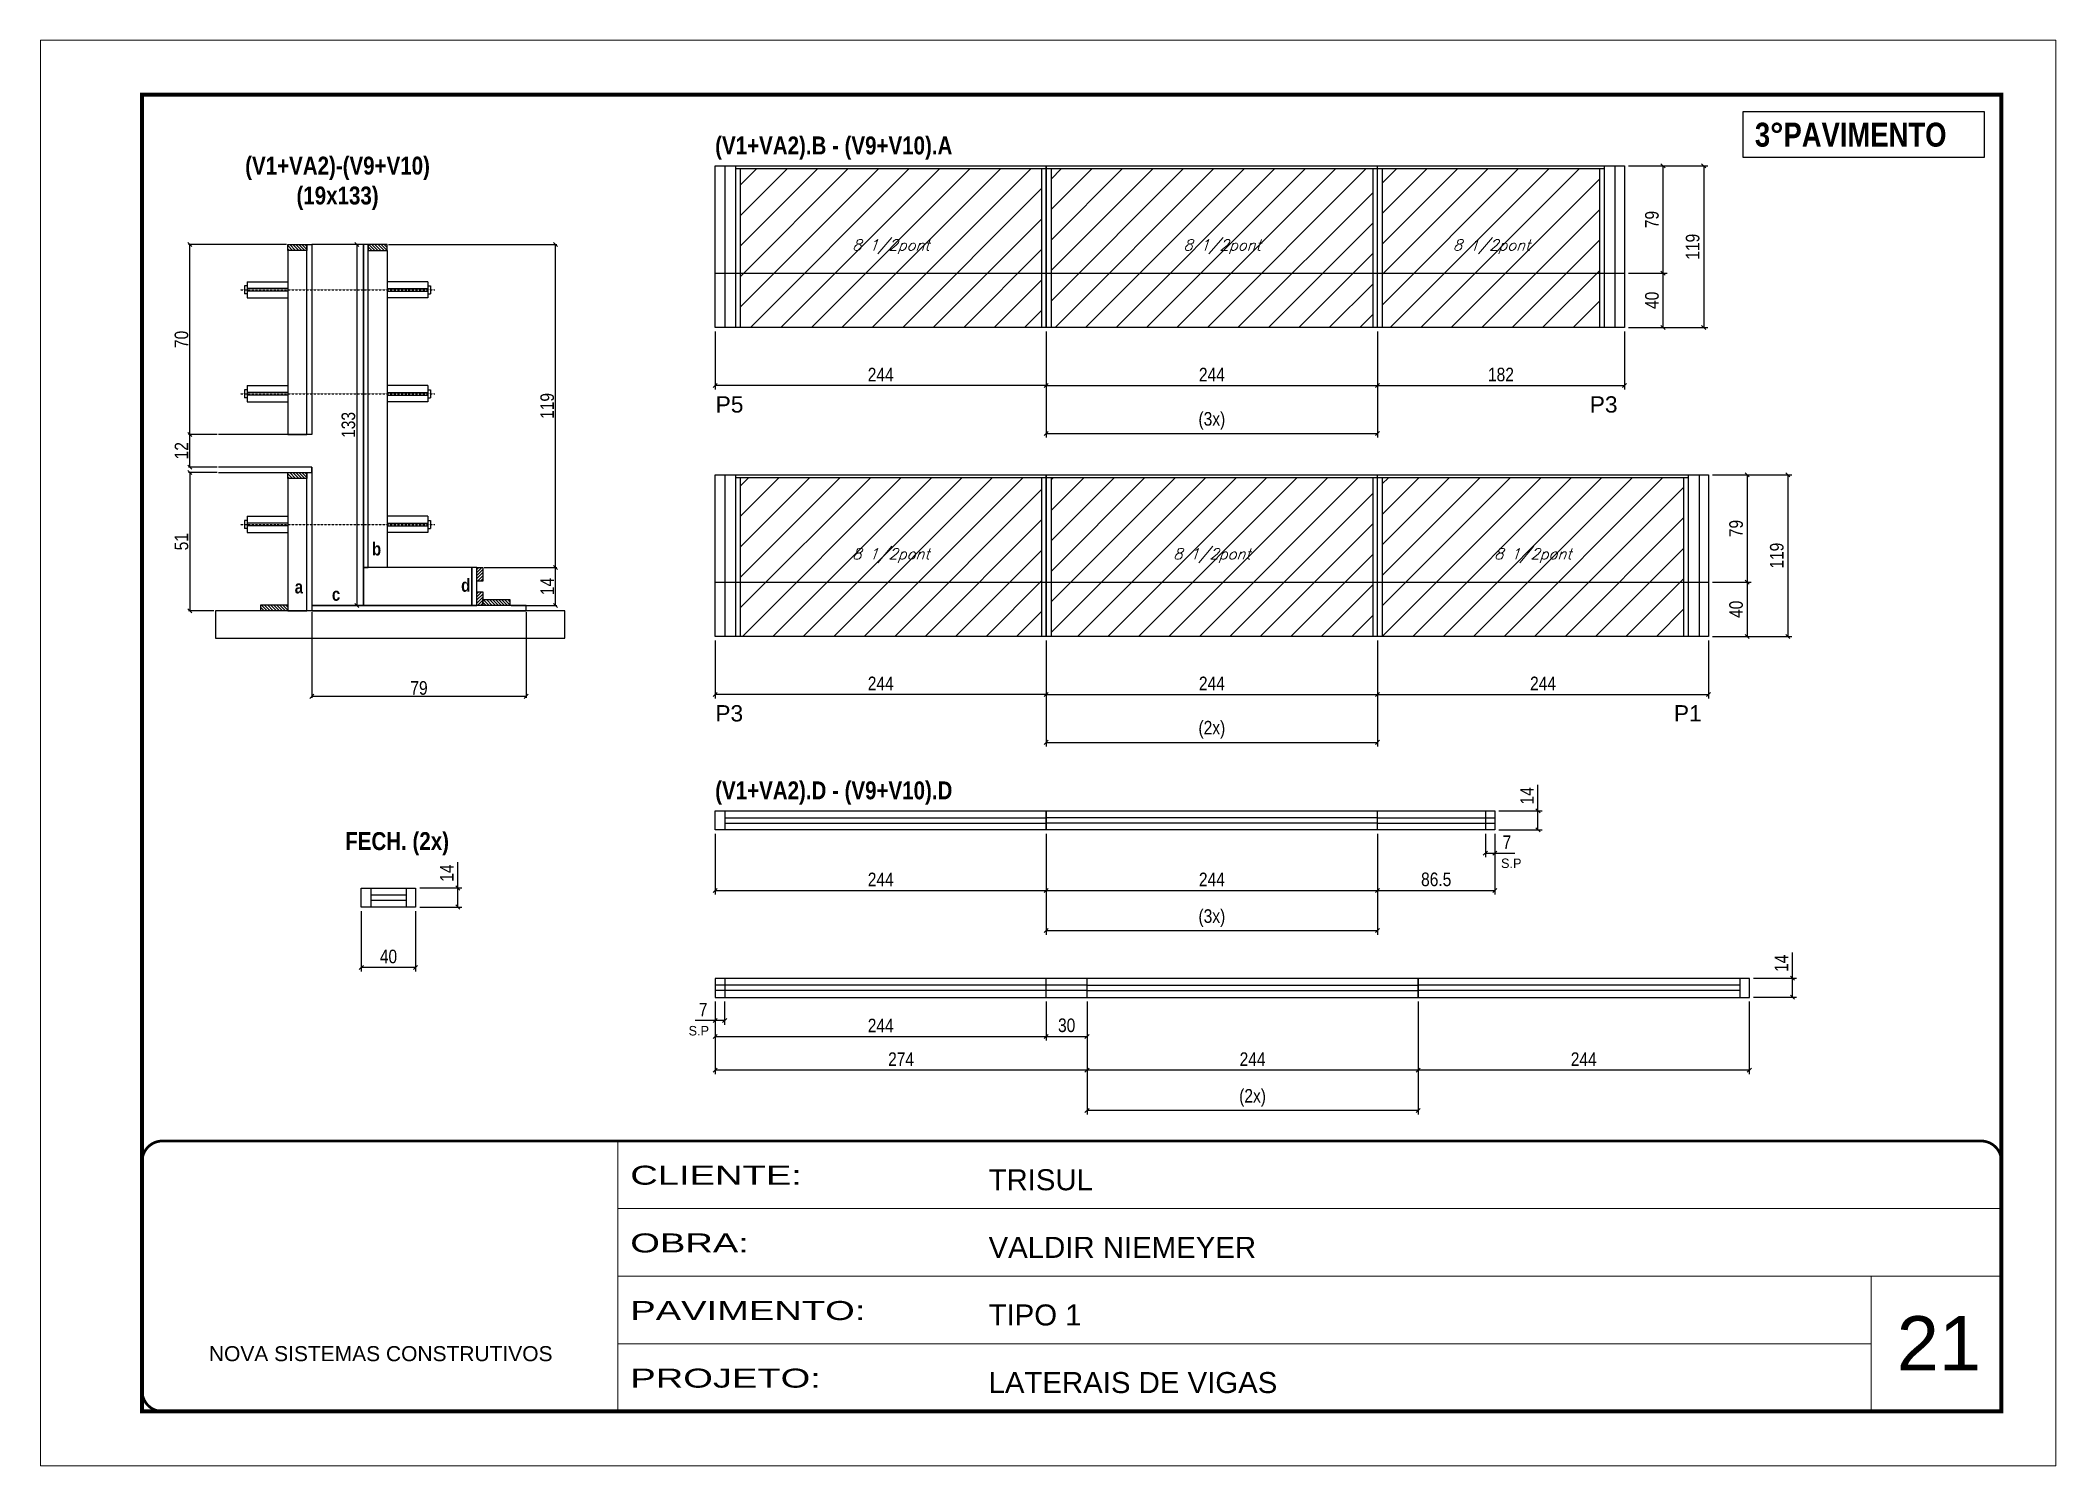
# Model space of a CAD drawing. Extents: x 3330 to 22105, y 1197 to 30204.
# Drawn here: x 12846 to 14331, y 23020 to 24070 of the extents above; entities that cross this region are included whole.
import ezdxf

# ---------------------------------------------------------------- set-up
doc = ezdxf.new("R2010")
doc.units = 0
for name, pattern in [('CONTINUO', [0]), ('DASHED', [0.75, 0.5, -0.25]), ('HIDDEN', [0.375, 0.25, -0.125])]:
    doc.linetypes.add(name, pattern=pattern)
for name, color, linetype in [('5', 5, 'Continuous'), ('barrote', 251, 'Continuous'), ('COTA', 241, 'Continuous'), ('detalhes', 4, 'Continuous'), ('NOMENCLATURA', 7, 'Continuous'), ('Painéis', 200, 'Continuous'), ('SARR_2.2x10', 60, 'Continuous'), ('SARR_2.2x7', 40, 'Continuous'), ('SARR_3.5x7', 81, 'Continuous'), ('SARR_EDITAR', 141, 'Continuous'), ('TENSOR', 3, 'Continuous'), ('texto', 7, 'Continuous')]:
    doc.layers.add(name, color=color, linetype=linetype)
for name, color, linetype, lineweight in [('CARIMBO', 255, 'Continuous', 9), ('CONCRETO', 251, 'Continuous', 25), ('Folhas', 255, 'Continuous', 9), ('Hachura', 251, 'Continuous', 9), ('SARRAFO DE PRESSAO', 251, 'DASHED', 9)]:
    doc.layers.add(name, color=color, linetype=linetype, lineweight=lineweight)
doc.styles.add('ARIAL', font='arial.ttf')
doc.styles.add('COTA TECNICA', font='techl___.ttf', dxfattribs={"height": 10})
doc.styles.add('COTA TECNICA 2X', font='techl___.ttf', dxfattribs={"height": 10})
doc.styles.add('Romans', font='romans.shx')
doc.styles.add('ROMAS860', font='ROMAS860.SHX')
doc.styles.get("Standard").update_dxf_attribs({"font": 'arial.ttf'})
doc.styles.add('TECNICA', font='techb___.ttf', dxfattribs={"height": 10})
doc.styles.add('Tecnologia', font='')
doc.styles.get('Tecnologia').set_extended_font_data('Forgotten Futurist')
doc.dimstyles.new('PAINEL', dxfattribs={"dimtxt": 10, "dimasz": 3, "dimexe": 3, "dimexo": 3, "dimgap": 3, "dimtad": 1, "dimdec": 1, "dimzin": 12, "dimdsep": 46, "dimtxsty": 'COTA TECNICA', "dimblk1": 'OBLIQUE', "dimblk2": 'OBLIQUE', "dimsah": 1, "dimcen": 0.9, "dimclrd": 4, "dimclre": 4, "dimclrt": 240, "dimadec": 1, "dimazin": 3, "dimtfac": 1, "dimtdec": 1, "dimtmove": 0, "dimatfit": 3, "dimfxl": 1, "dimtolj": 1, "dimtzin": 12, "dimarcsym": 0})
doc.dimstyles.new('SECAO', dxfattribs={"dimscale": 0.333333, "dimtxt": 5, "dimasz": 9, "dimexe": 3, "dimexo": 3, "dimgap": 3, "dimtad": 1, "dimdec": 1, "dimlfac": 0.5, "dimzin": 12, "dimdsep": 46, "dimtxsty": 'COTA TECNICA 2X', "dimblk1": 'OBLIQUE', "dimblk2": 'OBLIQUE', "dimsah": 1, "dimcen": 0.9, "dimclrd": 4, "dimclre": 4, "dimclrt": 240, "dimadec": 1, "dimazin": 3, "dimtfac": 1, "dimtdec": 1, "dimtmove": 0, "dimatfit": 3, "dimfxl": 1, "dimtolj": 1, "dimtzin": 12, "dimarcsym": 0})
pattern_1 = [(135, (46196.0209, -99596.6632), (-1.122532015, -1.122532015), [])]

msp = doc.modelspace()

# ---------------------------------------------------------------- texts
at = {"layer": '5', "linetype": 'Continuous'}
for s, p in [('P5', (13343.66, 23796.02)), ('P3', (13987.73, 23796.02)), ('P3', (13343.42, 23568.49)), ('P1', (14049.73, 23568.49))]:
    msp.add_text(s, height=12, rotation=359.99996, dxfattribs=at).set_placement(p)
at = {"layer": 'CARIMBO', "style": 'ARIAL'}
msp.add_text('21', height=40, dxfattribs=at).set_placement((14213.92, 23090.39))
at = {"layer": 'detalhes', "style": 'TECNICA'}
for s, p in [('b', (13090.47, 23690.8)), ('d', (13156.15, 23664.05)), ('a', (13033.51, 23662.8)), ('c', (13060.9, 23657.38))]:
    msp.add_text(s, height=9.6, dxfattribs=at).set_placement(p)
at = {"layer": 'NOMENCLATURA', "style": 'TECNICA'}
for s, height, p in [('(V1+VA2).B - (V9+V10).A', 13.2, (13343.33, 23986.2)), ('3°PAVIMENTO ', 17.6379, (14109.41, 23991.93)), ('(V1+VA2).D - (V9+V10).D', 13.2, (13343.33, 23511.12)), ('FECH. (2x)', 13.2, (13070.75, 23473.76))]:
    msp.add_text(s, height=height, dxfattribs=at).set_placement(p)
at = {"layer": 'NOMENCLATURA', "insert": (13065.08, 23984.54), "char_height": 13.2, "attachment_point": 2, "style": 'TECNICA'}
msp.add_mtext_dynamic_manual_height_columns('(V1+VA2)-(V9+V10)\\P(19x133)', width=300.2766, gutter_width=1, heights=[0], dxfattribs=at)
at = {"layer": 'texto', "color": 2, "char_height": 8, "attachment_point": 5, "style": 'Romans'}
for insert in [(13472.83, 23918.18), (13716.83, 23918.18), (13915.4, 23918.18), (13472.83, 23690.65), (13709.33, 23690.65), (13945.83, 23690.65)]:
    msp.add_mtext('{\\Q19;\\C256;8 1/2pont}', dxfattribs=dict(at, insert=insert))
at = {"layer": 'texto', "color": 4, "char_height": 7, "attachment_point": 5, "style": 'ROMAS860'}
for insert in [(13929.88, 23463.96), (13331.27, 23340.62)]:
    msp.add_mtext('S.P', dxfattribs=dict(at, insert=insert))

# ---------------------------------------------------------------- blocks, each defined once
blk = doc.blocks.new('9999999999')
at = {"color": 30, "linetype": 'CONTINUO'}
for p, q in [((98564.6, 34230.2), (98564.6, 34429.4)), ((98564.6, 34379.6), (99584, 34379.6)), ((98564.6, 34329.8), (99488, 34329.8)), ((99584, 34329.8), (99488, 34329.8)), ((99488, 34329.8), (99488, 34230.2)), ((98564.6, 34280), (99488, 34280))]:
    blk.add_line(p, q, dxfattribs=at)
at = {"color": 30, "linetype": 'CONTINUO', "const_width": 2}
blk.add_lwpolyline([(99584, 34230.2), (99584, 34414.4, 0.414214), (99569, 34429.4), (98229, 34429.4, 0.414214), (98214, 34414.4), (98214, 34245.2, 0.414214), (98229, 34230.2), (99584, 34230.2)], format="xyb", dxfattribs=at)
at = {"layer": 'Folhas'}
blk.add_lwpolyline([(98139, 34190.2), (99624, 34190.2), (99624, 35240.2), (98139, 35240.2)], close=True, dxfattribs=at)
at = {"layer": 'Folhas', "color": 30, "const_width": 3}
blk.add_lwpolyline([(98214, 34230.2), (99584, 34230.2), (99584, 35200.2), (98214, 35200.2)], close=True, dxfattribs=at)
at = {"color": 7, "linetype": 'Continuous', "ltscale": 5, "style": 'ARIAL'}
for s, height, p in [('TRISUL', 15.48, (98837.7, 34393.1)), ('VALDIR NIEMEYER', 15.483, (98837.7, 34343.3)), ('TIPO 1', 15.48, (98837.7, 34293.5)), ('NOVA SISTEMAS CONSTRUTIVOS', 11.059, (98263.2, 34267.2)), ('LATERAIS DE VIGAS', 15.483, (98837.7, 34243.7))]:
    blk.add_text(s, height=height, dxfattribs=at).set_placement(p)
at = {"layer": 'Folhas', "color": 7, "style": 'Tecnologia', "width": 1.5}
for s, p in [('CLIENTE:', (98573.7, 34397.2)), ('OBRA:', (98573.7, 34347.3)), ('PAVIMENTO:', (98573.7, 34297.5)), ('PROJETO:', (98573.7, 34247.7))]:
    blk.add_text(s, height=14, dxfattribs=at).set_placement(p)
blk = doc.blocks.new('_Oblique')
at = {"color": 0, "linetype": 'ByBlock', "lineweight": -2}
blk.add_line((-0.5, -0.5), (0.5, 0.5), dxfattribs=at)
blk = doc.blocks.new('*D2533')
at = {"layer": 'COTA', "color": 4, "linetype": 'ByBlock', "lineweight": -2, "transparency": 16777216}
for p, q in [((13343.3, 23485.6), (13343.3, 23441)), ((13587.3, 23485.6), (13587.3, 23441)), ((13343.3, 23444), (13587.3, 23444))]:
    blk.add_line(p, q, dxfattribs=at)
at = {"layer": 'Defpoints', "color": 0, "linetype": 'ByBlock', "transparency": 16777216}
for p in [(13343.3, 23488.6), (13587.3, 23488.6), (13587.3, 23444)]:
    blk.add_point(p, dxfattribs=at)
at = {"layer": 'COTA', "color": 4, "linetype": 'ByBlock', "lineweight": -2, "transparency": 16777216, "xscale": 3, "yscale": 3, "zscale": 3, "rotation": 180}
blk.add_blockref('_Oblique', (13343.3, 23444), dxfattribs=at)
at = {"layer": 'COTA', "color": 4, "linetype": 'ByBlock', "lineweight": -2, "transparency": 16777216, "xscale": 3, "yscale": 3, "zscale": 3}
blk.add_blockref('_Oblique', (13587.3, 23444), dxfattribs=at)
at = {"layer": 'COTA', "color": 240, "linetype": 'ByBlock', "transparency": 16777216, "insert": (13465.3, 23452.1), "char_height": 10, "attachment_point": 5, "style": 'COTA TECNICA'}
blk.add_mtext('\\A1;244', dxfattribs=at)
blk = doc.blocks.new('*D2534')
at = {"layer": 'COTA', "color": 4, "linetype": 'ByBlock', "lineweight": -2, "transparency": 16777216}
for p, q in [((13587.3, 23485.6), (13587.3, 23441)), ((13831.3, 23485.6), (13831.3, 23441)), ((13587.3, 23444), (13831.3, 23444))]:
    blk.add_line(p, q, dxfattribs=at)
at = {"layer": 'Defpoints', "color": 0, "linetype": 'ByBlock', "transparency": 16777216}
for p in [(13587.3, 23488.6), (13831.3, 23488.6), (13831.3, 23444)]:
    blk.add_point(p, dxfattribs=at)
at = {"layer": 'COTA', "color": 4, "linetype": 'ByBlock', "lineweight": -2, "transparency": 16777216, "xscale": 3, "yscale": 3, "zscale": 3, "rotation": 180}
blk.add_blockref('_Oblique', (13587.3, 23444), dxfattribs=at)
at = {"layer": 'COTA', "color": 4, "linetype": 'ByBlock', "lineweight": -2, "transparency": 16777216, "xscale": 3, "yscale": 3, "zscale": 3}
blk.add_blockref('_Oblique', (13831.3, 23444), dxfattribs=at)
at = {"layer": 'COTA', "color": 240, "linetype": 'ByBlock', "transparency": 16777216, "insert": (13709.3, 23452.1), "char_height": 10, "attachment_point": 5, "style": 'COTA TECNICA'}
blk.add_mtext('\\A1;244', dxfattribs=at)
blk = doc.blocks.new('*D2535')
at = {"layer": 'COTA', "color": 4, "linetype": 'ByBlock', "lineweight": -2, "transparency": 16777216}
for p, q in [((13831.3, 23485.6), (13831.3, 23441)), ((13917.8, 23485.6), (13917.8, 23441)), ((13831.3, 23444), (13917.8, 23444))]:
    blk.add_line(p, q, dxfattribs=at)
at = {"layer": 'Defpoints', "color": 0, "linetype": 'ByBlock', "transparency": 16777216}
for p in [(13831.3, 23488.6), (13917.8, 23488.6), (13917.8, 23444)]:
    blk.add_point(p, dxfattribs=at)
at = {"layer": 'COTA', "color": 4, "linetype": 'ByBlock', "lineweight": -2, "transparency": 16777216, "xscale": 3, "yscale": 3, "zscale": 3, "rotation": 180}
blk.add_blockref('_Oblique', (13831.3, 23444), dxfattribs=at)
at = {"layer": 'COTA', "color": 4, "linetype": 'ByBlock', "lineweight": -2, "transparency": 16777216, "xscale": 3, "yscale": 3, "zscale": 3}
blk.add_blockref('_Oblique', (13917.8, 23444), dxfattribs=at)
at = {"layer": 'COTA', "color": 240, "linetype": 'ByBlock', "transparency": 16777216, "insert": (13874.6, 23452.1), "char_height": 10, "attachment_point": 5, "style": 'COTA TECNICA'}
blk.add_mtext('\\A1;86.5', dxfattribs=at)
blk = doc.blocks.new('*D2536')
at = {"layer": 'COTA', "color": 4, "linetype": 'ByBlock', "lineweight": -2, "transparency": 16777216}
for p, q in [((13587.3, 23485.6), (13587.3, 23411.4)), ((13831.3, 23485.6), (13831.3, 23411.4)), ((13587.3, 23414.4), (13831.3, 23414.4))]:
    blk.add_line(p, q, dxfattribs=at)
at = {"layer": 'Defpoints', "color": 0, "linetype": 'ByBlock', "transparency": 16777216}
for p in [(13587.3, 23488.6), (13831.3, 23488.6), (13831.3, 23414.4)]:
    blk.add_point(p, dxfattribs=at)
at = {"layer": 'COTA', "color": 4, "linetype": 'ByBlock', "lineweight": -2, "transparency": 16777216, "xscale": 3, "yscale": 3, "zscale": 3, "rotation": 180}
blk.add_blockref('_Oblique', (13587.3, 23414.4), dxfattribs=at)
at = {"layer": 'COTA', "color": 4, "linetype": 'ByBlock', "lineweight": -2, "transparency": 16777216, "xscale": 3, "yscale": 3, "zscale": 3}
blk.add_blockref('_Oblique', (13831.3, 23414.4), dxfattribs=at)
at = {"layer": 'COTA', "color": 240, "linetype": 'ByBlock', "transparency": 16777216, "insert": (13709.3, 23423.6), "char_height": 10, "attachment_point": 5, "style": 'COTA TECNICA'}
blk.add_mtext('\\A1;(3x)', dxfattribs=at)
blk = doc.blocks.new('*D2537')
at = {"layer": 'COTA', "color": 4, "linetype": 'ByBlock', "lineweight": -2, "transparency": 16777216}
for p, q in [((13910.8, 23485.6), (13910.8, 23468.5)), ((13917.8, 23485.6), (13917.8, 23468.5)), ((13910.8, 23471.5), (13917.8, 23471.5)), ((13917.8, 23471.5), (13932.6, 23471.5))]:
    blk.add_line(p, q, dxfattribs=at)
at = {"layer": 'Defpoints', "color": 0, "linetype": 'ByBlock', "transparency": 16777216}
for p in [(13910.8, 23488.6), (13917.8, 23488.6), (13917.8, 23471.5)]:
    blk.add_point(p, dxfattribs=at)
at = {"layer": 'COTA', "color": 4, "linetype": 'ByBlock', "lineweight": -2, "transparency": 16777216, "xscale": 3, "yscale": 3, "zscale": 3, "rotation": 180}
blk.add_blockref('_Oblique', (13910.8, 23471.5), dxfattribs=at)
at = {"layer": 'COTA', "color": 4, "linetype": 'ByBlock', "lineweight": -2, "transparency": 16777216, "xscale": 3, "yscale": 3, "zscale": 3}
blk.add_blockref('_Oblique', (13917.8, 23471.5), dxfattribs=at)
at = {"layer": 'COTA', "color": 240, "linetype": 'ByBlock', "transparency": 16777216, "insert": (13926.7, 23479.5), "char_height": 10, "attachment_point": 5, "style": 'COTA TECNICA'}
blk.add_mtext('\\A1;7', dxfattribs=at)
blk = doc.blocks.new('*D2538')
at = {"layer": 'COTA', "color": 4, "linetype": 'ByBlock', "lineweight": -2, "transparency": 16777216}
for p, q in [((13153.7, 23445.8), (13153.7, 23464.9)), ((13125.6, 23445.8), (13156.7, 23445.8)), ((13153.7, 23431.8), (13153.7, 23445.8)), ((13125.6, 23431.8), (13156.7, 23431.8))]:
    blk.add_line(p, q, dxfattribs=at)
at = {"layer": 'Defpoints', "color": 0, "linetype": 'ByBlock', "transparency": 16777216}
for p in [(13122.6, 23445.8), (13153.7, 23445.8), (13122.6, 23431.8)]:
    blk.add_point(p, dxfattribs=at)
at = {"layer": 'COTA', "color": 4, "linetype": 'ByBlock', "lineweight": -2, "transparency": 16777216, "xscale": 3, "yscale": 3, "zscale": 3}
for p, rotation in [((13153.7, 23445.8), 90), ((13153.7, 23431.8), 270)]:
    blk.add_blockref('_Oblique', p, dxfattribs=dict(at, rotation=rotation))
at = {"layer": 'COTA', "color": 240, "linetype": 'ByBlock', "transparency": 16777216, "insert": (13145.6, 23456.8), "char_height": 10, "attachment_point": 5, "rotation": 90, "style": 'COTA TECNICA'}
blk.add_mtext('\\A1;14', dxfattribs=at)
blk = doc.blocks.new('*D2539')
at = {"layer": 'COTA', "color": 4, "linetype": 'ByBlock', "lineweight": -2, "transparency": 16777216}
for p, q in [((13082.6, 23428.8), (13082.6, 23384.2)), ((13122.6, 23428.8), (13122.6, 23384.2)), ((13122.6, 23387.2), (13082.6, 23387.2))]:
    blk.add_line(p, q, dxfattribs=at)
at = {"layer": 'Defpoints', "color": 0, "linetype": 'ByBlock', "transparency": 16777216}
for p in [(13082.6, 23431.8), (13122.6, 23431.8), (13082.6, 23387.2)]:
    blk.add_point(p, dxfattribs=at)
at = {"layer": 'COTA', "color": 4, "linetype": 'ByBlock', "lineweight": -2, "transparency": 16777216, "xscale": 3, "yscale": 3, "zscale": 3, "rotation": 180}
blk.add_blockref('_Oblique', (13082.6, 23387.2), dxfattribs=at)
at = {"layer": 'COTA', "color": 4, "linetype": 'ByBlock', "lineweight": -2, "transparency": 16777216, "xscale": 3, "yscale": 3, "zscale": 3}
blk.add_blockref('_Oblique', (13122.6, 23387.2), dxfattribs=at)
at = {"layer": 'COTA', "color": 240, "linetype": 'ByBlock', "transparency": 16777216, "insert": (13102.6, 23395.3), "char_height": 10, "attachment_point": 5, "style": 'COTA TECNICA'}
blk.add_mtext('\\A1;40', dxfattribs=at)
blk = doc.blocks.new('*D2540')
at = {"layer": 'COTA', "color": 4, "linetype": 'ByBlock', "lineweight": -2, "transparency": 16777216}
for p, q in [((13861.3, 23362.3), (13861.3, 23308.6)), ((14105.3, 23362.3), (14105.3, 23308.6)), ((14105.3, 23311.6), (13861.3, 23311.6))]:
    blk.add_line(p, q, dxfattribs=at)
at = {"layer": 'Defpoints', "color": 0, "linetype": 'ByBlock', "transparency": 16777216}
for p in [(13861.3, 23365.3), (14105.3, 23365.3), (13861.3, 23311.6)]:
    blk.add_point(p, dxfattribs=at)
at = {"layer": 'COTA', "color": 4, "linetype": 'ByBlock', "lineweight": -2, "transparency": 16777216, "xscale": 3, "yscale": 3, "zscale": 3, "rotation": 180}
blk.add_blockref('_Oblique', (13861.3, 23311.6), dxfattribs=at)
at = {"layer": 'COTA', "color": 4, "linetype": 'ByBlock', "lineweight": -2, "transparency": 16777216, "xscale": 3, "yscale": 3, "zscale": 3}
blk.add_blockref('_Oblique', (14105.3, 23311.6), dxfattribs=at)
at = {"layer": 'COTA', "color": 240, "linetype": 'ByBlock', "transparency": 16777216, "insert": (13983.3, 23319.7), "char_height": 10, "attachment_point": 5, "style": 'COTA TECNICA'}
blk.add_mtext('\\A1;244', dxfattribs=at)
blk = doc.blocks.new('*D2541')
at = {"layer": 'COTA', "color": 4, "linetype": 'ByBlock', "lineweight": -2, "transparency": 16777216}
for p, q in [((13617.3, 23362.3), (13617.3, 23308.6)), ((13861.3, 23362.3), (13861.3, 23308.6)), ((13861.3, 23311.6), (13617.3, 23311.6))]:
    blk.add_line(p, q, dxfattribs=at)
at = {"layer": 'Defpoints', "color": 0, "linetype": 'ByBlock', "transparency": 16777216}
for p in [(13617.3, 23365.3), (13861.3, 23365.3), (13617.3, 23311.6)]:
    blk.add_point(p, dxfattribs=at)
at = {"layer": 'COTA', "color": 4, "linetype": 'ByBlock', "lineweight": -2, "transparency": 16777216, "xscale": 3, "yscale": 3, "zscale": 3, "rotation": 180}
blk.add_blockref('_Oblique', (13617.3, 23311.6), dxfattribs=at)
at = {"layer": 'COTA', "color": 4, "linetype": 'ByBlock', "lineweight": -2, "transparency": 16777216, "xscale": 3, "yscale": 3, "zscale": 3}
blk.add_blockref('_Oblique', (13861.3, 23311.6), dxfattribs=at)
at = {"layer": 'COTA', "color": 240, "linetype": 'ByBlock', "transparency": 16777216, "insert": (13739.3, 23319.7), "char_height": 10, "attachment_point": 5, "style": 'COTA TECNICA'}
blk.add_mtext('\\A1;244', dxfattribs=at)
blk = doc.blocks.new('*D2542')
at = {"layer": 'COTA', "color": 4, "linetype": 'ByBlock', "lineweight": -2, "transparency": 16777216}
for p, q in [((13343.3, 23362.3), (13343.3, 23308.6)), ((13617.3, 23362.3), (13617.3, 23308.6)), ((13617.3, 23311.6), (13343.3, 23311.6))]:
    blk.add_line(p, q, dxfattribs=at)
at = {"layer": 'Defpoints', "color": 0, "linetype": 'ByBlock', "transparency": 16777216}
for p in [(13343.3, 23365.3), (13617.3, 23365.3), (13343.3, 23311.6)]:
    blk.add_point(p, dxfattribs=at)
at = {"layer": 'COTA', "color": 4, "linetype": 'ByBlock', "lineweight": -2, "transparency": 16777216, "xscale": 3, "yscale": 3, "zscale": 3, "rotation": 180}
blk.add_blockref('_Oblique', (13343.3, 23311.6), dxfattribs=at)
at = {"layer": 'COTA', "color": 4, "linetype": 'ByBlock', "lineweight": -2, "transparency": 16777216, "xscale": 3, "yscale": 3, "zscale": 3}
blk.add_blockref('_Oblique', (13617.3, 23311.6), dxfattribs=at)
at = {"layer": 'COTA', "color": 240, "linetype": 'ByBlock', "transparency": 16777216, "insert": (13480.3, 23319.7), "char_height": 10, "attachment_point": 5, "style": 'COTA TECNICA'}
blk.add_mtext('\\A1;274', dxfattribs=at)
blk = doc.blocks.new('*D2543')
at = {"layer": 'COTA', "color": 4, "linetype": 'ByBlock', "lineweight": -2, "transparency": 16777216}
for p, q in [((13617.3, 23362.3), (13617.3, 23278.9)), ((13861.3, 23362.3), (13861.3, 23278.9)), ((13861.3, 23281.9), (13617.3, 23281.9))]:
    blk.add_line(p, q, dxfattribs=at)
at = {"layer": 'Defpoints', "color": 0, "linetype": 'ByBlock', "transparency": 16777216}
for p in [(13617.3, 23365.3), (13861.3, 23365.3), (13617.3, 23281.9)]:
    blk.add_point(p, dxfattribs=at)
at = {"layer": 'COTA', "color": 4, "linetype": 'ByBlock', "lineweight": -2, "transparency": 16777216, "xscale": 3, "yscale": 3, "zscale": 3, "rotation": 180}
blk.add_blockref('_Oblique', (13617.3, 23281.9), dxfattribs=at)
at = {"layer": 'COTA', "color": 4, "linetype": 'ByBlock', "lineweight": -2, "transparency": 16777216, "xscale": 3, "yscale": 3, "zscale": 3}
blk.add_blockref('_Oblique', (13861.3, 23281.9), dxfattribs=at)
at = {"layer": 'COTA', "color": 240, "linetype": 'ByBlock', "transparency": 16777216, "insert": (13739.3, 23291.2), "char_height": 10, "attachment_point": 5, "style": 'COTA TECNICA'}
blk.add_mtext('\\A1;(2x)', dxfattribs=at)
blk = doc.blocks.new('*D2544')
at = {"layer": 'COTA', "color": 4, "linetype": 'ByBlock', "lineweight": -2, "transparency": 16777216}
for p, q in [((13343.3, 23362.3), (13343.3, 23345.1)), ((13350.3, 23362.3), (13350.3, 23345.1)), ((13343.3, 23348.1), (13328.6, 23348.1)), ((13350.3, 23348.1), (13343.3, 23348.1))]:
    blk.add_line(p, q, dxfattribs=at)
at = {"layer": 'Defpoints', "color": 0, "linetype": 'ByBlock', "transparency": 16777216}
for p in [(13343.3, 23365.3), (13350.3, 23365.3), (13343.3, 23348.1)]:
    blk.add_point(p, dxfattribs=at)
at = {"layer": 'COTA', "color": 4, "linetype": 'ByBlock', "lineweight": -2, "transparency": 16777216, "xscale": 3, "yscale": 3, "zscale": 3, "rotation": 180}
blk.add_blockref('_Oblique', (13343.3, 23348.1), dxfattribs=at)
at = {"layer": 'COTA', "color": 4, "linetype": 'ByBlock', "lineweight": -2, "transparency": 16777216, "xscale": 3, "yscale": 3, "zscale": 3}
blk.add_blockref('_Oblique', (13350.3, 23348.1), dxfattribs=at)
at = {"layer": 'COTA', "color": 240, "linetype": 'ByBlock', "transparency": 16777216, "insert": (13334.5, 23356.2), "char_height": 10, "attachment_point": 5, "style": 'COTA TECNICA'}
blk.add_mtext('\\A1;7', dxfattribs=at)
blk = doc.blocks.new('*D2545')
at = {"layer": 'COTA', "color": 4, "linetype": 'ByBlock', "lineweight": -2, "transparency": 16777216}
for p, q in [((14137.1, 23379.3), (14137.1, 23398.4)), ((14108.3, 23379.3), (14140.1, 23379.3)), ((14137.1, 23365.3), (14137.1, 23379.3)), ((14108.3, 23365.3), (14140.1, 23365.3))]:
    blk.add_line(p, q, dxfattribs=at)
at = {"layer": 'Defpoints', "color": 0, "linetype": 'ByBlock', "transparency": 16777216}
for p in [(14105.3, 23379.3), (14137.1, 23379.3), (14105.3, 23365.3)]:
    blk.add_point(p, dxfattribs=at)
at = {"layer": 'COTA', "color": 4, "linetype": 'ByBlock', "lineweight": -2, "transparency": 16777216, "xscale": 3, "yscale": 3, "zscale": 3}
for p, rotation in [((14137.1, 23379.3), 90), ((14137.1, 23365.3), 270)]:
    blk.add_blockref('_Oblique', p, dxfattribs=dict(at, rotation=rotation))
at = {"layer": 'COTA', "color": 240, "linetype": 'ByBlock', "transparency": 16777216, "insert": (14129, 23390.3), "char_height": 10, "attachment_point": 5, "rotation": 90, "style": 'COTA TECNICA'}
blk.add_mtext('\\A1;14', dxfattribs=at)
blk = doc.blocks.new('*D2546')
at = {"layer": 'COTA', "color": 4, "linetype": 'ByBlock', "lineweight": -2, "transparency": 16777216}
for p, q in [((13343.3, 23362.3), (13343.3, 23333.4)), ((13587.3, 23362.3), (13587.3, 23333.4)), ((13343.3, 23336.4), (13587.3, 23336.4))]:
    blk.add_line(p, q, dxfattribs=at)
at = {"layer": 'Defpoints', "color": 0, "linetype": 'ByBlock', "transparency": 16777216}
for p in [(13343.3, 23365.3), (13587.3, 23365.3), (13587.3, 23336.4)]:
    blk.add_point(p, dxfattribs=at)
at = {"layer": 'COTA', "color": 4, "linetype": 'ByBlock', "lineweight": -2, "transparency": 16777216, "xscale": 3, "yscale": 3, "zscale": 3, "rotation": 180}
blk.add_blockref('_Oblique', (13343.3, 23336.4), dxfattribs=at)
at = {"layer": 'COTA', "color": 4, "linetype": 'ByBlock', "lineweight": -2, "transparency": 16777216, "xscale": 3, "yscale": 3, "zscale": 3}
blk.add_blockref('_Oblique', (13587.3, 23336.4), dxfattribs=at)
at = {"layer": 'COTA', "color": 240, "linetype": 'ByBlock', "transparency": 16777216, "insert": (13465.3, 23344.5), "char_height": 10, "attachment_point": 5, "style": 'COTA TECNICA'}
blk.add_mtext('\\A1;244', dxfattribs=at)
blk = doc.blocks.new('*D2547')
at = {"layer": 'COTA', "color": 4, "linetype": 'ByBlock', "lineweight": -2, "transparency": 16777216}
for p, q in [((13587.3, 23362.3), (13587.3, 23333.4)), ((13617.3, 23362.3), (13617.3, 23333.4)), ((13587.3, 23336.4), (13617.3, 23336.4))]:
    blk.add_line(p, q, dxfattribs=at)
at = {"layer": 'Defpoints', "color": 0, "linetype": 'ByBlock', "transparency": 16777216}
for p in [(13587.3, 23365.3), (13617.3, 23365.3), (13617.3, 23336.4)]:
    blk.add_point(p, dxfattribs=at)
at = {"layer": 'COTA', "color": 4, "linetype": 'ByBlock', "lineweight": -2, "transparency": 16777216, "xscale": 3, "yscale": 3, "zscale": 3, "rotation": 180}
blk.add_blockref('_Oblique', (13587.3, 23336.4), dxfattribs=at)
at = {"layer": 'COTA', "color": 4, "linetype": 'ByBlock', "lineweight": -2, "transparency": 16777216, "xscale": 3, "yscale": 3, "zscale": 3}
blk.add_blockref('_Oblique', (13617.3, 23336.4), dxfattribs=at)
at = {"layer": 'COTA', "color": 240, "linetype": 'ByBlock', "transparency": 16777216, "insert": (13602.3, 23344.6), "char_height": 10, "attachment_point": 5, "style": 'COTA TECNICA'}
blk.add_mtext('\\A1;30', dxfattribs=at)
blk = doc.blocks.new('*D2548')
at = {"layer": 'COTA', "color": 4, "linetype": 'ByBlock', "lineweight": -2, "transparency": 16777216}
for p, q in [((13949.6, 23502.6), (13949.6, 23521.7)), ((13920.8, 23502.6), (13952.6, 23502.6)), ((13949.6, 23488.6), (13949.6, 23502.6)), ((13920.8, 23488.6), (13952.6, 23488.6))]:
    blk.add_line(p, q, dxfattribs=at)
at = {"layer": 'Defpoints', "color": 0, "linetype": 'ByBlock', "transparency": 16777216}
for p in [(13917.8, 23502.6), (13949.6, 23502.6), (13917.8, 23488.6)]:
    blk.add_point(p, dxfattribs=at)
at = {"layer": 'COTA', "color": 4, "linetype": 'ByBlock', "lineweight": -2, "transparency": 16777216, "xscale": 3, "yscale": 3, "zscale": 3}
for p, rotation in [((13949.6, 23502.6), 90), ((13949.6, 23488.6), 270)]:
    blk.add_blockref('_Oblique', p, dxfattribs=dict(at, rotation=rotation))
at = {"layer": 'COTA', "color": 240, "linetype": 'ByBlock', "transparency": 16777216, "insert": (13941.5, 23513.7), "char_height": 10, "attachment_point": 5, "rotation": 90, "style": 'COTA TECNICA'}
blk.add_mtext('\\A1;14', dxfattribs=at)
blk = doc.blocks.new('*D3710')
at = {"layer": 'COTA', "color": 4, "lineweight": -2, "transparency": 16777216}
for p, q in [((13173.1, 23681.9), (13226.7, 23681.9)), ((13225.7, 23653.9), (13225.7, 23681.9)), ((13193.1, 23653.9), (13226.7, 23653.9))]:
    blk.add_line(p, q, dxfattribs=at)
at = {"layer": 'Defpoints', "color": 0, "transparency": 16777216}
for p in [(13172.1, 23681.9), (13225.7, 23681.9), (13192.1, 23653.9)]:
    blk.add_point(p, dxfattribs=at)
at = {"layer": 'COTA', "color": 4, "lineweight": -2, "transparency": 16777216, "xscale": 3, "yscale": 3, "zscale": 3}
for p, rotation in [((13225.7, 23681.9), 90), ((13225.7, 23653.9), 270)]:
    blk.add_blockref('_Oblique', p, dxfattribs=dict(at, rotation=rotation))
at = {"layer": 'COTA', "color": 240, "transparency": 16777216, "insert": (13219.6, 23667.9), "char_height": 10, "attachment_point": 5, "rotation": 90, "style": 'COTA TECNICA 2X'}
blk.add_mtext('\\A1;14', dxfattribs=at)
blk = doc.blocks.new('*D3711')
at = {"layer": 'COTA', "color": 4, "lineweight": -2, "transparency": 16777216}
for p, q in [((13102.7, 23919.9), (13226.7, 23919.9)), ((13225.7, 23681.9), (13225.7, 23919.9)), ((13173.1, 23681.9), (13226.7, 23681.9))]:
    blk.add_line(p, q, dxfattribs=at)
at = {"layer": 'Defpoints', "color": 0, "transparency": 16777216}
for p in [(13101.7, 23919.9), (13225.7, 23919.9), (13172.1, 23681.9)]:
    blk.add_point(p, dxfattribs=at)
at = {"layer": 'COTA', "color": 4, "lineweight": -2, "transparency": 16777216, "xscale": 3, "yscale": 3, "zscale": 3}
for p, rotation in [((13225.7, 23919.9), 90), ((13225.7, 23681.9), 270)]:
    blk.add_blockref('_Oblique', p, dxfattribs=dict(at, rotation=rotation))
at = {"layer": 'COTA', "color": 240, "transparency": 16777216, "insert": (13219.6, 23800.9), "char_height": 10, "attachment_point": 5, "rotation": 90, "style": 'COTA TECNICA 2X'}
blk.add_mtext('\\A1;119', dxfattribs=at)
blk = doc.blocks.new('*D3712')
at = {"layer": 'COTA', "color": 4, "lineweight": -2, "transparency": 16777216}
for p, q in [((12976.4, 23751.9), (12955.2, 23751.9)), ((12956.2, 23751.9), (12956.2, 23649.9)), ((12974, 23649.9), (12955.2, 23649.9))]:
    blk.add_line(p, q, dxfattribs=at)
at = {"layer": 'Defpoints', "color": 0, "transparency": 16777216}
for p in [(12977.4, 23751.9), (12956.2, 23649.9), (12975, 23649.9, 0)]:
    blk.add_point(p, dxfattribs=at)
at = {"layer": 'COTA', "color": 4, "lineweight": -2, "transparency": 16777216, "xscale": 3, "yscale": 3, "zscale": 3}
for p, rotation in [((12956.2, 23751.9), 90), ((12956.2, 23649.9), 270)]:
    blk.add_blockref('_Oblique', p, dxfattribs=dict(at, rotation=rotation))
at = {"layer": 'COTA', "color": 240, "transparency": 16777216, "insert": (12950.1, 23700.9), "char_height": 10, "attachment_point": 5, "rotation": 90, "style": 'COTA TECNICA 2X'}
blk.add_mtext('\\A1;51', dxfattribs=at)
blk = doc.blocks.new('*D3713')
at = {"layer": 'COTA', "color": 4, "lineweight": -2, "transparency": 16777216}
for p, q in [((12976.4, 23779.9), (12955.2, 23779.9)), ((12956.2, 23755.9), (12956.2, 23779.9)), ((12976.4, 23755.9), (12955.2, 23755.9))]:
    blk.add_line(p, q, dxfattribs=at)
at = {"layer": 'Defpoints', "color": 0, "transparency": 16777216}
for p in [(12956.2, 23779.9), (12977.4, 23779.9), (12977.4, 23755.9)]:
    blk.add_point(p, dxfattribs=at)
at = {"layer": 'COTA', "color": 4, "lineweight": -2, "transparency": 16777216, "xscale": 3, "yscale": 3, "zscale": 3}
for p, rotation in [((12956.2, 23779.9), 90), ((12956.2, 23755.9), 270)]:
    blk.add_blockref('_Oblique', p, dxfattribs=dict(at, rotation=rotation))
at = {"layer": 'COTA', "color": 240, "transparency": 16777216, "insert": (12950.1, 23767.9), "char_height": 10, "attachment_point": 5, "rotation": 90, "style": 'COTA TECNICA 2X'}
blk.add_mtext('\\A1;12', dxfattribs=at)
blk = doc.blocks.new('*D3714')
at = {"layer": 'COTA', "color": 4, "lineweight": -2, "transparency": 16777216}
for p, q in [((13027.5, 23919.9), (12955.2, 23919.9)), ((12956.2, 23779.9), (12956.2, 23919.9)), ((12976.4, 23779.9), (12955.2, 23779.9))]:
    blk.add_line(p, q, dxfattribs=at)
at = {"layer": 'Defpoints', "color": 0, "transparency": 16777216}
for p in [(12956.2, 23919.9), (13028.5, 23919.9), (12977.4, 23779.9)]:
    blk.add_point(p, dxfattribs=at)
at = {"layer": 'COTA', "color": 4, "lineweight": -2, "transparency": 16777216, "xscale": 3, "yscale": 3, "zscale": 3}
for p, rotation in [((12956.2, 23919.9), 90), ((12956.2, 23779.9), 270)]:
    blk.add_blockref('_Oblique', p, dxfattribs=dict(at, rotation=rotation))
at = {"layer": 'COTA', "color": 240, "transparency": 16777216, "insert": (12950.1, 23849.9), "char_height": 10, "attachment_point": 5, "rotation": 90, "style": 'COTA TECNICA 2X'}
blk.add_mtext('\\A1;70', dxfattribs=at)
blk = doc.blocks.new('*D3715')
at = {"layer": 'COTA', "color": 4, "lineweight": -2, "transparency": 16777216}
for p, q in [((13083.1, 23919.9), (13078.3, 23919.9)), ((13079.3, 23919.9), (13079.3, 23653.9)), ((13083.1, 23653.9), (13078.3, 23653.9))]:
    blk.add_line(p, q, dxfattribs=at)
at = {"layer": 'Defpoints', "color": 0, "transparency": 16777216}
for p in [(13084.1, 23919.9), (13079.3, 23653.9), (13084.1, 23653.9)]:
    blk.add_point(p, dxfattribs=at)
at = {"layer": 'COTA', "color": 4, "lineweight": -2, "transparency": 16777216, "xscale": 3, "yscale": 3, "zscale": 3}
for p, rotation in [((13079.3, 23919.9), 90), ((13079.3, 23653.9), 270)]:
    blk.add_blockref('_Oblique', p, dxfattribs=dict(at, rotation=rotation))
at = {"layer": 'COTA', "color": 240, "transparency": 16777216, "insert": (13073.1, 23786.9), "char_height": 10, "attachment_point": 5, "rotation": 90, "style": 'COTA TECNICA 2X'}
blk.add_mtext('\\A1;133', dxfattribs=at)
blk = doc.blocks.new('*D3716')
at = {"layer": 'COTA', "color": 4, "lineweight": -2, "transparency": 16777216}
for p, q in [((13046.1, 23648.9), (13046.1, 23586)), ((13204.1, 23648.9), (13204.1, 23586)), ((13046.1, 23587), (13204.1, 23587))]:
    blk.add_line(p, q, dxfattribs=at)
at = {"layer": 'Defpoints', "color": 0, "transparency": 16777216}
for p in [(13046.1, 23649.9), (13204.1, 23649.9), (13204.1, 23587)]:
    blk.add_point(p, dxfattribs=at)
at = {"layer": 'COTA', "color": 4, "lineweight": -2, "transparency": 16777216, "xscale": 3, "yscale": 3, "zscale": 3, "rotation": 180}
blk.add_blockref('_Oblique', (13046.1, 23587), dxfattribs=at)
at = {"layer": 'COTA', "color": 4, "lineweight": -2, "transparency": 16777216, "xscale": 3, "yscale": 3, "zscale": 3}
blk.add_blockref('_Oblique', (13204.1, 23587), dxfattribs=at)
at = {"layer": 'COTA', "color": 240, "transparency": 16777216, "insert": (13125.1, 23593.1), "char_height": 10, "attachment_point": 5, "style": 'COTA TECNICA 2X'}
blk.add_mtext('\\A1;79', dxfattribs=at)
blk = doc.blocks.new('*D3767')
at = {"layer": 'COTA', "color": 4, "linetype": 'ByBlock', "lineweight": -2, "transparency": 16777216}
for p, q in [((13343.3, 23855.7), (13343.3, 23812.9)), ((13587.3, 23855.7), (13587.3, 23812.9)), ((13587.3, 23815.9), (13343.3, 23815.9))]:
    blk.add_line(p, q, dxfattribs=at)
at = {"layer": 'Defpoints', "color": 0, "linetype": 'ByBlock', "transparency": 16777216}
for p in [(13343.3, 23858.7), (13587.3, 23858.7), (13343.3, 23815.9)]:
    blk.add_point(p, dxfattribs=at)
at = {"layer": 'COTA', "color": 4, "linetype": 'ByBlock', "lineweight": -2, "transparency": 16777216, "xscale": 3, "yscale": 3, "zscale": 3, "rotation": 180}
blk.add_blockref('_Oblique', (13343.3, 23815.9), dxfattribs=at)
at = {"layer": 'COTA', "color": 4, "linetype": 'ByBlock', "lineweight": -2, "transparency": 16777216, "xscale": 3, "yscale": 3, "zscale": 3}
blk.add_blockref('_Oblique', (13587.3, 23815.9), dxfattribs=at)
at = {"layer": 'COTA', "color": 240, "linetype": 'ByBlock', "transparency": 16777216, "insert": (13465.3, 23824), "char_height": 10, "attachment_point": 5, "style": 'COTA TECNICA'}
blk.add_mtext('\\A1;244', dxfattribs=at)
blk = doc.blocks.new('*D3768')
at = {"layer": 'COTA', "color": 4, "linetype": 'ByBlock', "lineweight": -2, "transparency": 16777216}
for p, q in [((13587.3, 23855.7), (13587.3, 23812.9)), ((13831.3, 23855.7), (13831.3, 23812.9)), ((13587.3, 23815.9), (13831.3, 23815.9))]:
    blk.add_line(p, q, dxfattribs=at)
at = {"layer": 'Defpoints', "color": 0, "linetype": 'ByBlock', "transparency": 16777216}
for p in [(13587.3, 23858.7), (13831.3, 23858.7), (13831.3, 23815.9)]:
    blk.add_point(p, dxfattribs=at)
at = {"layer": 'COTA', "color": 4, "linetype": 'ByBlock', "lineweight": -2, "transparency": 16777216, "xscale": 3, "yscale": 3, "zscale": 3, "rotation": 180}
blk.add_blockref('_Oblique', (13587.3, 23815.9), dxfattribs=at)
at = {"layer": 'COTA', "color": 4, "linetype": 'ByBlock', "lineweight": -2, "transparency": 16777216, "xscale": 3, "yscale": 3, "zscale": 3}
blk.add_blockref('_Oblique', (13831.3, 23815.9), dxfattribs=at)
at = {"layer": 'COTA', "color": 240, "linetype": 'ByBlock', "transparency": 16777216, "insert": (13709.3, 23824), "char_height": 10, "attachment_point": 5, "style": 'COTA TECNICA'}
blk.add_mtext('\\A1;244', dxfattribs=at)
blk = doc.blocks.new('*D3769')
at = {"layer": 'COTA', "color": 4, "linetype": 'ByBlock', "lineweight": -2, "transparency": 16777216}
for p, q in [((13831.3, 23855.7), (13831.3, 23812.9)), ((14013.3, 23855.7), (14013.3, 23812.9)), ((13831.3, 23815.9), (14013.3, 23815.9))]:
    blk.add_line(p, q, dxfattribs=at)
at = {"layer": 'Defpoints', "color": 0, "linetype": 'ByBlock', "transparency": 16777216}
for p in [(13831.3, 23858.7), (14013.3, 23858.7), (14013.3, 23815.9)]:
    blk.add_point(p, dxfattribs=at)
at = {"layer": 'COTA', "color": 4, "linetype": 'ByBlock', "lineweight": -2, "transparency": 16777216, "xscale": 3, "yscale": 3, "zscale": 3, "rotation": 180}
blk.add_blockref('_Oblique', (13831.3, 23815.9), dxfattribs=at)
at = {"layer": 'COTA', "color": 4, "linetype": 'ByBlock', "lineweight": -2, "transparency": 16777216, "xscale": 3, "yscale": 3, "zscale": 3}
blk.add_blockref('_Oblique', (14013.3, 23815.9), dxfattribs=at)
at = {"layer": 'COTA', "color": 240, "linetype": 'ByBlock', "transparency": 16777216, "insert": (13922.3, 23824), "char_height": 10, "attachment_point": 5, "style": 'COTA TECNICA'}
blk.add_mtext('\\A1;182', dxfattribs=at)
blk = doc.blocks.new('*D3772')
at = {"layer": 'COTA', "color": 4, "linetype": 'ByBlock', "lineweight": -2, "transparency": 16777216}
for p, q in [((14016.3, 23977.7), (14074.7, 23977.7)), ((14071.7, 23977.7), (14071.7, 23858.7)), ((14016.3, 23858.7), (14074.7, 23858.7))]:
    blk.add_line(p, q, dxfattribs=at)
at = {"layer": 'Defpoints', "color": 0, "linetype": 'ByBlock', "transparency": 16777216}
for p in [(14013.3, 23977.7), (14013.3, 23858.7), (14071.7, 23858.7)]:
    blk.add_point(p, dxfattribs=at)
at = {"layer": 'COTA', "color": 4, "linetype": 'ByBlock', "lineweight": -2, "transparency": 16777216, "xscale": 3, "yscale": 3, "zscale": 3}
for p, rotation in [((14071.7, 23977.7), 90), ((14071.7, 23858.7), 270)]:
    blk.add_blockref('_Oblique', p, dxfattribs=dict(at, rotation=rotation))
at = {"layer": 'COTA', "color": 240, "linetype": 'ByBlock', "transparency": 16777216, "insert": (14063.6, 23918.2), "char_height": 10, "attachment_point": 5, "rotation": 90, "style": 'COTA TECNICA'}
blk.add_mtext('\\A1;119', dxfattribs=at)
blk = doc.blocks.new('*D3770')
at = {"layer": 'COTA', "color": 4, "linetype": 'ByBlock', "lineweight": -2, "transparency": 16777216}
for p, q in [((14016.3, 23977.7), (14044.7, 23977.7)), ((14041.7, 23977.7), (14041.7, 23898.7)), ((14016.3, 23898.7), (14044.7, 23898.7))]:
    blk.add_line(p, q, dxfattribs=at)
at = {"layer": 'Defpoints', "color": 0, "linetype": 'ByBlock', "transparency": 16777216}
for p in [(14013.3, 23977.7), (14013.3, 23898.7), (14041.7, 23898.7)]:
    blk.add_point(p, dxfattribs=at)
at = {"layer": 'COTA', "color": 4, "linetype": 'ByBlock', "lineweight": -2, "transparency": 16777216, "xscale": 3, "yscale": 3, "zscale": 3}
for p, rotation in [((14041.7, 23977.7), 90), ((14041.7, 23898.7), 270)]:
    blk.add_blockref('_Oblique', p, dxfattribs=dict(at, rotation=rotation))
at = {"layer": 'COTA', "color": 240, "linetype": 'ByBlock', "transparency": 16777216, "insert": (14033.6, 23938.2), "char_height": 10, "attachment_point": 5, "rotation": 90, "style": 'COTA TECNICA'}
blk.add_mtext('\\A1;79', dxfattribs=at)
blk = doc.blocks.new('*D3771')
at = {"layer": 'COTA', "color": 4, "linetype": 'ByBlock', "lineweight": -2, "transparency": 16777216}
for p, q in [((14016.3, 23898.7), (14044.7, 23898.7)), ((14041.7, 23898.7), (14041.7, 23858.7)), ((14016.3, 23858.7), (14044.7, 23858.7))]:
    blk.add_line(p, q, dxfattribs=at)
at = {"layer": 'Defpoints', "color": 0, "linetype": 'ByBlock', "transparency": 16777216}
for p in [(14013.3, 23898.7), (14013.3, 23858.7), (14041.7, 23858.7)]:
    blk.add_point(p, dxfattribs=at)
at = {"layer": 'COTA', "color": 4, "linetype": 'ByBlock', "lineweight": -2, "transparency": 16777216, "xscale": 3, "yscale": 3, "zscale": 3}
for p, rotation in [((14041.7, 23898.7), 90), ((14041.7, 23858.7), 270)]:
    blk.add_blockref('_Oblique', p, dxfattribs=dict(at, rotation=rotation))
at = {"layer": 'COTA', "color": 240, "linetype": 'ByBlock', "transparency": 16777216, "insert": (14033.6, 23878.7), "char_height": 10, "attachment_point": 5, "rotation": 90, "style": 'COTA TECNICA'}
blk.add_mtext('\\A1;40', dxfattribs=at)
blk = doc.blocks.new('*D3773')
at = {"layer": 'COTA', "color": 4, "lineweight": -2, "transparency": 16777216}
for p, q in [((13587.3, 23855.7), (13587.3, 23777.7)), ((13831.3, 23855.7), (13831.3, 23777.7)), ((13587.3, 23780.7), (13831.3, 23780.7))]:
    blk.add_line(p, q, dxfattribs=at)
at = {"layer": 'Defpoints', "color": 0, "transparency": 16777216}
for p in [(13587.3, 23858.7), (13831.3, 23858.7), (13831.3, 23780.7)]:
    blk.add_point(p, dxfattribs=at)
at = {"layer": 'COTA', "color": 4, "lineweight": -2, "transparency": 16777216, "xscale": 3, "yscale": 3, "zscale": 3, "rotation": 180}
blk.add_blockref('_Oblique', (13587.3, 23780.7), dxfattribs=at)
at = {"layer": 'COTA', "color": 4, "lineweight": -2, "transparency": 16777216, "xscale": 3, "yscale": 3, "zscale": 3}
blk.add_blockref('_Oblique', (13831.3, 23780.7), dxfattribs=at)
at = {"layer": 'COTA', "color": 240, "transparency": 16777216, "insert": (13709.3, 23789.9), "char_height": 10, "attachment_point": 5, "style": 'COTA TECNICA'}
blk.add_mtext('\\A1;(3x)', dxfattribs=at)
blk = doc.blocks.new('*D3777')
at = {"layer": 'COTA', "color": 4, "linetype": 'ByBlock', "lineweight": -2, "transparency": 16777216}
for p, q in [((13343.3, 23628.1), (13343.3, 23585.4)), ((13587.3, 23628.1), (13587.3, 23585.4)), ((13587.3, 23588.4), (13343.3, 23588.4))]:
    blk.add_line(p, q, dxfattribs=at)
at = {"layer": 'Defpoints', "color": 0, "linetype": 'ByBlock', "transparency": 16777216}
for p in [(13343.3, 23631.1), (13587.3, 23631.1), (13343.3, 23588.4)]:
    blk.add_point(p, dxfattribs=at)
at = {"layer": 'COTA', "color": 4, "linetype": 'ByBlock', "lineweight": -2, "transparency": 16777216, "xscale": 3, "yscale": 3, "zscale": 3, "rotation": 180}
blk.add_blockref('_Oblique', (13343.3, 23588.4), dxfattribs=at)
at = {"layer": 'COTA', "color": 4, "linetype": 'ByBlock', "lineweight": -2, "transparency": 16777216, "xscale": 3, "yscale": 3, "zscale": 3}
blk.add_blockref('_Oblique', (13587.3, 23588.4), dxfattribs=at)
at = {"layer": 'COTA', "color": 240, "linetype": 'ByBlock', "transparency": 16777216, "insert": (13465.3, 23596.5), "char_height": 10, "attachment_point": 5, "style": 'COTA TECNICA'}
blk.add_mtext('\\A1;244', dxfattribs=at)
blk = doc.blocks.new('*D3778')
at = {"layer": 'COTA', "color": 4, "linetype": 'ByBlock', "lineweight": -2, "transparency": 16777216}
for p, q in [((13587.3, 23628.1), (13587.3, 23585.4)), ((13831.3, 23628.1), (13831.3, 23585.4)), ((13587.3, 23588.4), (13831.3, 23588.4))]:
    blk.add_line(p, q, dxfattribs=at)
at = {"layer": 'Defpoints', "color": 0, "linetype": 'ByBlock', "transparency": 16777216}
for p in [(13587.3, 23631.1), (13831.3, 23631.1), (13831.3, 23588.4)]:
    blk.add_point(p, dxfattribs=at)
at = {"layer": 'COTA', "color": 4, "linetype": 'ByBlock', "lineweight": -2, "transparency": 16777216, "xscale": 3, "yscale": 3, "zscale": 3, "rotation": 180}
blk.add_blockref('_Oblique', (13587.3, 23588.4), dxfattribs=at)
at = {"layer": 'COTA', "color": 4, "linetype": 'ByBlock', "lineweight": -2, "transparency": 16777216, "xscale": 3, "yscale": 3, "zscale": 3}
blk.add_blockref('_Oblique', (13831.3, 23588.4), dxfattribs=at)
at = {"layer": 'COTA', "color": 240, "linetype": 'ByBlock', "transparency": 16777216, "insert": (13709.3, 23596.5), "char_height": 10, "attachment_point": 5, "style": 'COTA TECNICA'}
blk.add_mtext('\\A1;244', dxfattribs=at)
blk = doc.blocks.new('*D3779')
at = {"layer": 'COTA', "color": 4, "linetype": 'ByBlock', "lineweight": -2, "transparency": 16777216}
for p, q in [((13831.3, 23628.1), (13831.3, 23585.4)), ((14075.3, 23628.1), (14075.3, 23585.4)), ((13831.3, 23588.4), (14075.3, 23588.4))]:
    blk.add_line(p, q, dxfattribs=at)
at = {"layer": 'Defpoints', "color": 0, "linetype": 'ByBlock', "transparency": 16777216}
for p in [(13831.3, 23631.1), (14075.3, 23631.1), (14075.3, 23588.4)]:
    blk.add_point(p, dxfattribs=at)
at = {"layer": 'COTA', "color": 4, "linetype": 'ByBlock', "lineweight": -2, "transparency": 16777216, "xscale": 3, "yscale": 3, "zscale": 3, "rotation": 180}
blk.add_blockref('_Oblique', (13831.3, 23588.4), dxfattribs=at)
at = {"layer": 'COTA', "color": 4, "linetype": 'ByBlock', "lineweight": -2, "transparency": 16777216, "xscale": 3, "yscale": 3, "zscale": 3}
blk.add_blockref('_Oblique', (14075.3, 23588.4), dxfattribs=at)
at = {"layer": 'COTA', "color": 240, "linetype": 'ByBlock', "transparency": 16777216, "insert": (13953.3, 23596.5), "char_height": 10, "attachment_point": 5, "style": 'COTA TECNICA'}
blk.add_mtext('\\A1;244', dxfattribs=at)
blk = doc.blocks.new('*D3774')
at = {"layer": 'COTA', "color": 4, "linetype": 'ByBlock', "lineweight": -2, "transparency": 16777216}
for p, q in [((14078.3, 23750.1), (14136.7, 23750.1)), ((14133.7, 23750.1), (14133.7, 23631.1)), ((14078.3, 23631.1), (14136.7, 23631.1))]:
    blk.add_line(p, q, dxfattribs=at)
at = {"layer": 'Defpoints', "color": 0, "linetype": 'ByBlock', "transparency": 16777216}
for p in [(14075.3, 23750.1), (14075.3, 23631.1), (14133.7, 23631.1)]:
    blk.add_point(p, dxfattribs=at)
at = {"layer": 'COTA', "color": 4, "linetype": 'ByBlock', "lineweight": -2, "transparency": 16777216, "xscale": 3, "yscale": 3, "zscale": 3}
for p, rotation in [((14133.7, 23750.1), 90), ((14133.7, 23631.1), 270)]:
    blk.add_blockref('_Oblique', p, dxfattribs=dict(at, rotation=rotation))
at = {"layer": 'COTA', "color": 240, "linetype": 'ByBlock', "transparency": 16777216, "insert": (14125.6, 23690.6), "char_height": 10, "attachment_point": 5, "rotation": 90, "style": 'COTA TECNICA'}
blk.add_mtext('\\A1;119', dxfattribs=at)
blk = doc.blocks.new('*D3775')
at = {"layer": 'COTA', "color": 4, "linetype": 'ByBlock', "lineweight": -2, "transparency": 16777216}
for p, q in [((14078.3, 23750.1), (14106.7, 23750.1)), ((14103.7, 23750.1), (14103.7, 23671.1)), ((14078.3, 23671.1), (14106.7, 23671.1))]:
    blk.add_line(p, q, dxfattribs=at)
at = {"layer": 'Defpoints', "color": 0, "linetype": 'ByBlock', "transparency": 16777216}
for p in [(14075.3, 23750.1), (14075.3, 23671.1), (14103.7, 23671.1)]:
    blk.add_point(p, dxfattribs=at)
at = {"layer": 'COTA', "color": 4, "linetype": 'ByBlock', "lineweight": -2, "transparency": 16777216, "xscale": 3, "yscale": 3, "zscale": 3}
for p, rotation in [((14103.7, 23750.1), 90), ((14103.7, 23671.1), 270)]:
    blk.add_blockref('_Oblique', p, dxfattribs=dict(at, rotation=rotation))
at = {"layer": 'COTA', "color": 240, "linetype": 'ByBlock', "transparency": 16777216, "insert": (14095.6, 23710.6), "char_height": 10, "attachment_point": 5, "rotation": 90, "style": 'COTA TECNICA'}
blk.add_mtext('\\A1;79', dxfattribs=at)
blk = doc.blocks.new('*D3776')
at = {"layer": 'COTA', "color": 4, "linetype": 'ByBlock', "lineweight": -2, "transparency": 16777216}
for p, q in [((14078.3, 23671.1), (14106.7, 23671.1)), ((14103.7, 23671.1), (14103.7, 23631.1)), ((14078.3, 23631.1), (14106.7, 23631.1))]:
    blk.add_line(p, q, dxfattribs=at)
at = {"layer": 'Defpoints', "color": 0, "linetype": 'ByBlock', "transparency": 16777216}
for p in [(14075.3, 23671.1), (14075.3, 23631.1), (14103.7, 23631.1)]:
    blk.add_point(p, dxfattribs=at)
at = {"layer": 'COTA', "color": 4, "linetype": 'ByBlock', "lineweight": -2, "transparency": 16777216, "xscale": 3, "yscale": 3, "zscale": 3}
for p, rotation in [((14103.7, 23671.1), 90), ((14103.7, 23631.1), 270)]:
    blk.add_blockref('_Oblique', p, dxfattribs=dict(at, rotation=rotation))
at = {"layer": 'COTA', "color": 240, "linetype": 'ByBlock', "transparency": 16777216, "insert": (14095.6, 23651.1), "char_height": 10, "attachment_point": 5, "rotation": 90, "style": 'COTA TECNICA'}
blk.add_mtext('\\A1;40', dxfattribs=at)
blk = doc.blocks.new('*D3780')
at = {"layer": 'COTA', "color": 4, "lineweight": -2, "transparency": 16777216}
for p, q in [((13587.3, 23628.1), (13587.3, 23550.1)), ((13831.3, 23628.1), (13831.3, 23550.1)), ((13587.3, 23553.1), (13831.3, 23553.1))]:
    blk.add_line(p, q, dxfattribs=at)
at = {"layer": 'Defpoints', "color": 0, "transparency": 16777216}
for p in [(13587.3, 23631.1), (13831.3, 23631.1), (13831.3, 23553.1)]:
    blk.add_point(p, dxfattribs=at)
at = {"layer": 'COTA', "color": 4, "lineweight": -2, "transparency": 16777216, "xscale": 3, "yscale": 3, "zscale": 3, "rotation": 180}
blk.add_blockref('_Oblique', (13587.3, 23553.1), dxfattribs=at)
at = {"layer": 'COTA', "color": 4, "lineweight": -2, "transparency": 16777216, "xscale": 3, "yscale": 3, "zscale": 3}
blk.add_blockref('_Oblique', (13831.3, 23553.1), dxfattribs=at)
at = {"layer": 'COTA', "color": 240, "transparency": 16777216, "insert": (13709.3, 23562.4), "char_height": 10, "attachment_point": 5, "style": 'COTA TECNICA'}
blk.add_mtext('\\A1;(2x)', dxfattribs=at)

# ---------------------------------------------------------------- dimensions: what is measured, and where the dimension line sits
at = {"layer": 'COTA', "linetype": 'ByBlock'}
for base, p1, p2, angle, picture, middle in [((14071.74, 23858.68), (14013.33, 23977.68), (14013.33, 23858.68), 90, '*D3772', (14063.65, 23918.18)), ((14041.72, 23898.68), (14013.33, 23977.68), (14013.33, 23898.68), 90, '*D3770', (14033.62, 23938.18)), ((14133.74, 23631.15), (14075.33, 23750.15), (14075.33, 23631.15), 90, '*D3774', (14125.65, 23690.65)), ((14103.72, 23671.15), (14075.33, 23750.15), (14075.33, 23671.15), 90, '*D3775', (14095.62, 23710.65)), ((13949.55, 23502.6), (13917.83, 23488.6), (13917.83, 23502.6), 90, '*D2548', (13941.48, 23513.66)), ((13153.71, 23445.77), (13122.58, 23431.77), (13122.58, 23445.77), 90, '*D2538', (13145.64, 23456.82)), ((14137.05, 23379.25), (14105.33, 23365.25), (14105.33, 23379.25), 90, '*D2545', (14128.98, 23390.31)), ((13343.33, 23348.11), (13350.33, 23365.25), (13343.33, 23365.25), 180, '*D2544', (13334.46, 23356.19)), ((13861.33, 23311.6), (14105.33, 23365.25), (13861.33, 23365.25), 180, '*D2540', (13983.33, 23319.67))]:
    dim = msp.add_linear_dim(base=base, p1=p1, p2=p2, angle=angle, dimstyle='PAINEL', dxfattribs=at)
    dim.commit()
    dim.dimension.update_dxf_attribs({"geometry": picture, "text_midpoint": middle})
at = {"layer": 'COTA'}
for base, p1, p2, picture, middle in [((12956.16, 23919.91), (12977.38, 23779.91), (13028.48, 23919.91), '*D3714', (12950.06, 23849.91)), ((13079.32, 23653.91), (13084.08, 23919.91), (13084.08, 23653.91), '*D3715', (13073.1, 23786.91)), ((13225.72, 23919.91), (13172.08, 23681.91), (13101.68, 23919.91), '*D3711', (13219.63, 23800.91)), ((12956.16, 23779.91), (12977.38, 23755.91), (12977.38, 23779.91), '*D3713', (12950.11, 23767.91)), ((12956.16, 23649.91), (12977.38, 23751.91), (12975.03, 23649.91), '*D3712', (12950.05, 23700.91)), ((13225.72, 23681.91), (13192.08, 23653.91), (13172.08, 23681.91), '*D3710', (13219.65, 23667.91))]:
    dim = msp.add_linear_dim(base=base, p1=p1, p2=p2, angle=90, dimstyle='SECAO', dxfattribs=at)
    dim.commit()
    dim.dimension.update_dxf_attribs({"geometry": picture, "text_midpoint": middle})
at = {"layer": 'COTA', "linetype": 'ByBlock'}
for base, p1, p2, angle, picture, middle in [((14041.72, 23858.68), (14013.33, 23898.68), (14013.33, 23858.68), 90, '*D3771', (14033.62, 23878.68)), ((14103.72, 23631.15), (14075.33, 23671.15), (14075.33, 23631.15), 90, '*D3776', (14095.62, 23651.15)), ((13343.33, 23311.6), (13617.33, 23365.25), (13343.33, 23365.25), 180, '*D2542', (13480.33, 23319.67)), ((13617.33, 23311.6), (13861.33, 23365.25), (13617.33, 23365.25), 180, '*D2541', (13739.33, 23319.67))]:
    dim = msp.add_linear_dim(base=base, p1=p1, p2=p2, angle=angle, dimstyle='PAINEL', override={"dimtmove": 1}, dxfattribs=at)
    dim.commit()
    dim.dimension.update_dxf_attribs({"geometry": picture, "text_midpoint": middle})
for base, p1, p2, picture, middle in [((13343.33, 23815.92), (13587.33, 23858.68), (13343.33, 23858.68), '*D3767', (13465.33, 23823.99)), ((13831.33, 23815.92), (13587.33, 23858.68), (13831.33, 23858.68), '*D3768', (13709.33, 23823.99)), ((13343.33, 23588.39), (13587.33, 23631.15), (13343.33, 23631.15), '*D3777', (13465.33, 23596.46)), ((13831.33, 23588.39), (13587.33, 23631.15), (13831.33, 23631.15), '*D3778', (13709.33, 23596.46)), ((13587.33, 23444.01), (13343.33, 23488.6), (13587.33, 23488.6), '*D2533', (13465.33, 23452.09)), ((13917.83, 23471.46), (13910.83, 23488.6), (13917.83, 23488.6), '*D2537', (13926.69, 23479.53)), ((13082.58, 23387.18), (13122.58, 23431.77), (13082.58, 23431.77), '*D2539', (13102.58, 23395.28)), ((13587.33, 23336.38), (13343.33, 23365.25), (13587.33, 23365.25), '*D2546', (13465.33, 23344.46))]:
    dim = msp.add_linear_dim(base=base, p1=p1, p2=p2, dimstyle='PAINEL', dxfattribs=at)
    dim.commit()
    dim.dimension.update_dxf_attribs({"geometry": picture, "text_midpoint": middle})
at = {"layer": 'COTA'}
for base, p1, p2, text, picture, middle in [((13831.33, 23780.68), (13587.33, 23858.68), (13831.33, 23858.68), '(3x)', '*D3773', (13709.33, 23789.9)), ((13831.33, 23553.15), (13587.33, 23631.15), (13831.33, 23631.15), '(2x)', '*D3780', (13709.33, 23562.37))]:
    dim = msp.add_linear_dim(base=base, p1=p1, p2=p2, text=text, dimstyle='PAINEL', dxfattribs=at)
    dim.commit()
    dim.dimension.update_dxf_attribs({"geometry": picture, "text_midpoint": middle})
at = {"layer": 'COTA', "linetype": 'ByBlock'}
for base, p1, p2, picture, middle in [((14013.33, 23815.92), (13831.33, 23858.68), (14013.33, 23858.68), '*D3769', (13922.33, 23824.01)), ((14075.33, 23588.39), (13831.33, 23631.15), (14075.33, 23631.15), '*D3779', (13953.33, 23596.46)), ((13831.33, 23444.01), (13587.33, 23488.6), (13831.33, 23488.6), '*D2534', (13709.33, 23452.09)), ((13917.83, 23444.01), (13831.33, 23488.6), (13917.83, 23488.6), '*D2535', (13874.58, 23452.14)), ((13617.33, 23336.38), (13587.33, 23365.25), (13617.33, 23365.25), '*D2547', (13602.33, 23344.6))]:
    dim = msp.add_linear_dim(base=base, p1=p1, p2=p2, dimstyle='PAINEL', override={"dimtmove": 1}, dxfattribs=at)
    dim.commit()
    dim.dimension.update_dxf_attribs({"geometry": picture, "text_midpoint": middle})
at = {"layer": 'COTA'}
dim = msp.add_linear_dim(base=(13204.08, 23586.96), p1=(13046.08, 23649.91), p2=(13204.08, 23649.91), dimstyle='SECAO', dxfattribs=at)
dim.commit()
dim.dimension.update_dxf_attribs({"geometry": '*D3716', "text_midpoint": (13125.08, 23593.07)})
at = {"layer": 'COTA', "linetype": 'ByBlock'}
dim = msp.add_linear_dim(base=(13831.33, 23414.35), p1=(13587.33, 23488.6), p2=(13831.33, 23488.6), text='(3x)', dimstyle='PAINEL', dxfattribs=at)
dim.commit()
dim.dimension.update_dxf_attribs({"geometry": '*D2536', "text_midpoint": (13709.33, 23423.57)})
dim = msp.add_linear_dim(base=(13617.33, 23281.94), p1=(13861.33, 23365.25), p2=(13617.33, 23365.25), angle=180, text='(2x)', dimstyle='PAINEL', dxfattribs=at)
dim.commit()
dim.dimension.update_dxf_attribs({"geometry": '*D2543', "text_midpoint": (13739.33, 23291.16)})

# ---------------------------------------------------------------- hatches: boundary and pattern name
at = {"layer": 'Hachura', "linetype": 'ByBlock'}
h = msp.add_hatch(dxfattribs=at)
h.set_pattern_fill('ANSI31', color=256, scale=5)
h.set_pattern_definition([(45, (-41.539, 30.758), (-11.22532, 11.22532), [])])
h.paths.add_polyline_path([(13361.83, 23975.48), (13361.83, 23898.68), (13583.83, 23898.68), (13583.83, 23975.48)])
h.paths.add_polyline_path([(13827.83, 23898.68), (13827.83, 23975.48), (13590.83, 23975.48), (13590.83, 23898.68)])
h.paths.add_polyline_path([(13834.83, 23898.68), (13994.83, 23898.68), (13994.83, 23975.48), (13834.83, 23975.48)])
h.paths.add_polyline_path([(13994.83, 23858.68), (13994.83, 23898.68), (13834.83, 23898.68), (13834.83, 23858.68)])
h.paths.add_polyline_path([(13590.83, 23898.68), (13590.83, 23858.68), (13827.83, 23858.68), (13827.83, 23898.68)])
h.paths.add_polyline_path([(13583.83, 23858.68), (13583.83, 23898.68), (13361.83, 23898.68), (13361.83, 23858.68)])
h = msp.add_hatch(dxfattribs=at)
h.set_pattern_fill('ANSI31', color=256, scale=5)
h.set_pattern_definition([(45, (-41.539, 101.025), (-11.22532, 11.22532), [])])
h.paths.add_polyline_path([(13583.83, 23671.15), (13583.83, 23747.95), (13361.83, 23747.95), (13361.83, 23671.15)])
h.paths.add_polyline_path([(13361.83, 23671.15), (13361.83, 23631.15), (13583.83, 23631.15), (13583.83, 23671.15)])
h.paths.add_polyline_path([(13590.83, 23671.15), (13590.83, 23631.15), (13827.83, 23631.15), (13827.83, 23671.15)])
h.paths.add_polyline_path([(13590.83, 23747.95), (13590.83, 23671.15), (13827.83, 23671.15), (13827.83, 23747.95)])
h.paths.add_polyline_path([(13834.83, 23671.15), (14056.83, 23671.15), (14056.83, 23747.95), (13834.83, 23747.95)])
h.paths.add_polyline_path([(13834.83, 23671.15), (13834.83, 23631.15), (14056.83, 23631.15), (14056.83, 23671.15)])
at = {"layer": 'SARR_2.2x10'}
h = msp.add_hatch(dxfattribs=at)
h.set_pattern_fill('ANSI31', color=256, scale=0.5, angle=90)
h.set_pattern_definition([(135, (46365.6209, -99858.2632), (-1.122532015, -1.122532015), [])])
h.paths.add_polyline_path([(13172.08, 23658.31), (13172.08, 23653.91), (13192.08, 23653.91), (13192.08, 23658.31)])
h = msp.add_hatch(dxfattribs=at)
h.set_pattern_fill('ANSI31', color=256, scale=0.5, angle=90)
h.set_pattern_definition([(135, (46202.0209, -99862.2632), (-1.122532015, -1.122532015), [])])
h.paths.add_polyline_path([(13008.48, 23654.31), (13008.48, 23649.91), (13028.48, 23649.91), (13028.48, 23654.31)])
at = {"layer": 'SARR_2.2x7'}
h = msp.add_hatch(dxfattribs=at)
h.set_pattern_fill('ANSI31', color=256, scale=0.5, angle=90)
h.set_pattern_definition(pattern_1)
h.paths.add_polyline_path([(13042.48, 23919.91), (13042.48, 23915.51), (13028.48, 23915.51), (13028.48, 23919.91)])
h = msp.add_hatch(dxfattribs=at)
h.set_pattern_fill('ANSI31', color=256, scale=0.5, angle=90)
h.set_pattern_definition(pattern_1)
h.paths.add_polyline_path([(13087.68, 23919.91), (13087.68, 23915.51), (13101.68, 23915.51), (13101.68, 23919.91)])
h = msp.add_hatch(dxfattribs=at)
h.set_pattern_fill('ANSI31', color=256, scale=0.5, angle=90)
h.set_pattern_definition([(135, (46196.0209, -99764.6632), (-1.122532015, -1.122532015), [])])
h.paths.add_polyline_path([(13042.48, 23751.91), (13042.48, 23747.51), (13028.48, 23747.51), (13028.48, 23751.91)])
h = msp.add_hatch(dxfattribs=at)
h.set_pattern_fill('ANSI31', color=256, scale=0.5, angle=180)
h.set_pattern_definition([(225, (136684.252, 56835.4451), (1.122532015, -1.122532015), [])])
h.paths.add_polyline_path([(13167.68, 23671.91), (13172.08, 23671.91), (13172.08, 23681.91), (13167.68, 23681.91)])
h = msp.add_hatch(dxfattribs=at)
h.set_pattern_fill('ANSI31', color=256, scale=0.5, angle=180)
h.set_pattern_definition([(225, (136684.252, 56817.4451), (1.122532015, -1.122532015), [])])
h.paths.add_polyline_path([(13167.68, 23653.91), (13172.08, 23653.91), (13172.08, 23663.91), (13167.68, 23663.91)])

# ---------------------------------------------------------------- linework, layer by layer
at = {"ltscale": 3}
for p, q in [((12996.48, 23889.44), (12996.48, 23883.44)), ((12998.48, 23889.44), (12996.48, 23889.44)), ((12998.48, 23883.44), (12996.48, 23883.44)), ((12998.48, 23892.44), (12998.48, 23880.44)), ((12998.48, 23892.44), (13028.48, 23892.44)), ((13028.48, 23887.44), (12998.48, 23887.44)), ((13028.48, 23885.44), (12998.48, 23885.44)), ((12998.48, 23880.44), (13028.48, 23880.44)), ((13131.68, 23892.44), (13101.68, 23892.44)), ((13101.68, 23887.44), (13131.68, 23887.44)), ((13101.68, 23885.44), (13131.68, 23885.44)), ((13131.68, 23880.44), (13101.68, 23880.44)), ((13131.68, 23892.44), (13131.68, 23880.44)), ((13131.68, 23889.44), (13133.68, 23889.44)), ((13131.68, 23883.44), (13133.68, 23883.44)), ((13133.68, 23889.44), (13133.68, 23883.44)), ((12996.48, 23812.86), (12996.48, 23806.86)), ((12998.48, 23812.86), (12996.48, 23812.86)), ((12998.48, 23806.86), (12996.48, 23806.86)), ((12998.48, 23815.86), (12998.48, 23803.86)), ((12998.48, 23815.86), (13028.48, 23815.86)), ((13028.48, 23810.86), (12998.48, 23810.86)), ((13028.48, 23808.86), (12998.48, 23808.86)), ((13131.68, 23815.86), (13101.68, 23815.86)), ((13101.68, 23810.86), (13131.68, 23810.86)), ((13101.68, 23808.86), (13131.68, 23808.86)), ((13131.68, 23815.86), (13131.68, 23803.86)), ((13131.68, 23812.86), (13133.68, 23812.86)), ((13131.68, 23806.86), (13133.68, 23806.86)), ((13133.68, 23812.86), (13133.68, 23806.86)), ((12998.48, 23803.86), (13028.48, 23803.86)), ((13131.68, 23803.86), (13101.68, 23803.86)), ((12996.48, 23716.59), (12996.48, 23710.59)), ((12998.48, 23716.59), (12996.48, 23716.59)), ((12998.48, 23719.59), (12998.48, 23707.59)), ((12998.48, 23719.59), (13028.48, 23719.59)), ((13131.68, 23719.59), (13101.68, 23719.59)), ((13131.68, 23719.59), (13131.68, 23707.59)), ((13131.68, 23716.59), (13133.68, 23716.59)), ((13133.68, 23716.59), (13133.68, 23710.59)), ((12998.48, 23710.59), (12996.48, 23710.59)), ((13028.48, 23714.59), (12998.48, 23714.59)), ((13028.48, 23712.59), (12998.48, 23712.59)), ((12998.48, 23707.59), (13028.48, 23707.59)), ((13101.68, 23714.59), (13131.68, 23714.59)), ((13101.68, 23712.59), (13131.68, 23712.59)), ((13131.68, 23707.59), (13101.68, 23707.59)), ((13131.68, 23710.59), (13133.68, 23710.59))]:
    msp.add_line(p, q, dxfattribs=at)
at = {"layer": 'barrote', "elevation": 0}
msp.add_lwpolyline([(12975.03, 23629.91), (13232.64, 23629.91), (13232.64, 23649.91), (12975.03, 23649.91)], close=True, dxfattribs=at)
at = {"layer": 'CONCRETO', "linetype": 'Continuous'}
for p, q in [((13084.08, 23919.91), (13046.08, 23919.91)), ((13046.08, 23919.91), (13046.08, 23779.91)), ((13084.08, 23681.91), (13084.08, 23919.91)), ((13046.08, 23779.91), (12977.38, 23779.91)), ((13046.08, 23755.91), (13046.08, 23653.91)), ((13084.08, 23653.91), (13084.08, 23681.91)), ((13164.08, 23681.91), (13084.08, 23681.91)), ((13084.08, 23681.91), (13084.08, 23653.91)), ((13164.08, 23653.91), (13164.08, 23681.91)), ((13046.08, 23653.91), (13084.08, 23653.91)), ((13084.08, 23653.91), (13164.08, 23653.91))]:
    msp.add_line(p, q, dxfattribs=at)
at = {"layer": 'NOMENCLATURA'}
msp.add_lwpolyline([(14100.83, 24017.74), (14278.36, 24017.74), (14278.36, 23983.93), (14100.83, 23983.93)], close=True, dxfattribs=at)
at = {"layer": 'Painéis', "linetype": 'Continuous'}
for p, q in [((13831.33, 23858.68), (13831.33, 23977.68)), ((13343.33, 23898.68), (14013.33, 23898.68)), ((13831.33, 23631.15), (13831.33, 23750.15)), ((13343.33, 23671.15), (14075.33, 23671.15)), ((13831.33, 23488.6), (13831.33, 23502.6)), ((13587.33, 23365.25), (13587.33, 23379.25)), ((13617.33, 23365.25), (13617.33, 23379.25))]:
    msp.add_line(p, q, dxfattribs=at)
for points in [[(13343.33, 23977.68), (13587.33, 23977.68), (13587.33, 23858.68), (13343.33, 23858.68)], [(13587.33, 23977.68), (14013.33, 23977.68), (14013.33, 23858.68), (13587.33, 23858.68)], [(13343.33, 23750.15), (13587.33, 23750.15), (13587.33, 23631.15), (13343.33, 23631.15)], [(13587.33, 23750.15), (14075.33, 23750.15), (14075.33, 23631.15), (13587.33, 23631.15)], [(13204.08, 23653.91), (13046.08, 23653.91), (13046.08, 23649.91), (13204.08, 23649.91)], [(13343.33, 23502.6), (13587.33, 23502.6), (13587.33, 23488.6), (13343.33, 23488.6)], [(13587.33, 23502.6), (13917.83, 23502.6), (13917.83, 23488.6), (13587.33, 23488.6)], [(13122.58, 23431.77), (13082.58, 23431.77), (13082.58, 23445.77), (13122.58, 23445.77)], [(13861.33, 23379.25), (13343.33, 23379.25), (13343.33, 23365.25), (13861.33, 23365.25)], [(14105.33, 23379.25), (13861.33, 23379.25), (13861.33, 23365.25), (14105.33, 23365.25)]]:
    msp.add_lwpolyline(points, close=True, dxfattribs=at)
at = {"layer": 'Painéis', "linetype": 'Continuous', "elevation": 0}
for points in [[(13042.48, 23779.91), (13042.48, 23919.91), (13046.08, 23919.91), (13046.08, 23779.91)], [(13087.68, 23681.91), (13087.68, 23919.91), (13084.08, 23919.91), (13084.08, 23681.91)], [(13042.48, 23649.91), (13042.48, 23751.91), (13046.08, 23751.91), (13046.08, 23649.91)], [(13167.68, 23653.91), (13167.68, 23681.91), (13164.08, 23681.91), (13164.08, 23653.91)]]:
    msp.add_lwpolyline(points, close=True, dxfattribs=at)
at = {"layer": 'Painéis', "linetype": 'Continuous'}
msp.add_lwpolyline([(12977.38, 23751.91), (13046.08, 23751.91), (13046.08, 23755.91), (12977.38, 23755.91)], dxfattribs=at)
at = {"layer": 'SARR_2.2x10', "elevation": 0}
for points in [[(13172.08, 23658.31), (13192.08, 23658.31), (13192.08, 23653.91), (13172.08, 23653.91)], [(13008.48, 23654.31), (13028.48, 23654.31), (13028.48, 23649.91), (13008.48, 23649.91)]]:
    msp.add_lwpolyline(points, close=True, dxfattribs=at)
at = {"layer": 'SARR_2.2x7', "linetype": 'Continuous'}
for p, q in [((13350.33, 23977.68), (13350.33, 23858.68)), ((13587.33, 23975.48), (13358.33, 23975.48)), ((13831.33, 23975.48), (13587.33, 23975.48)), ((13998.33, 23975.48), (13831.33, 23975.48)), ((14006.33, 23977.68), (14006.33, 23858.68)), ((13350.33, 23750.15), (13350.33, 23631.15)), ((13587.33, 23747.95), (13358.33, 23747.95)), ((13831.33, 23747.95), (13587.33, 23747.95)), ((14060.33, 23747.95), (13831.33, 23747.95)), ((14068.33, 23750.15), (14068.33, 23631.15)), ((13350.33, 23502.6), (13350.33, 23488.6)), ((13089.58, 23445.77), (13089.58, 23431.77)), ((13115.58, 23445.77), (13115.58, 23431.77)), ((14098.33, 23379.25), (14098.33, 23365.25))]:
    msp.add_line(p, q, dxfattribs=at)
at = {"layer": 'SARR_2.2x7', "linetype": 'HIDDEN'}
for p, q in [((13910.83, 23502.6), (13910.83, 23488.6)), ((13350.33, 23379.25), (13350.33, 23365.25))]:
    msp.add_line(p, q, dxfattribs=at)
at = {"layer": 'SARR_2.2x7'}
for points in [[(13028.48, 23919.91), (13042.48, 23919.91), (13042.48, 23915.51), (13028.48, 23915.51)], [(13101.68, 23919.91), (13087.68, 23919.91), (13087.68, 23915.51), (13101.68, 23915.51)], [(13028.48, 23751.91), (13042.48, 23751.91), (13042.48, 23747.51), (13028.48, 23747.51)]]:
    msp.add_lwpolyline(points, close=True, dxfattribs=at)
at = {"layer": 'SARR_2.2x7', "elevation": 0}
for points in [[(13167.68, 23671.91), (13167.68, 23681.91), (13172.08, 23681.91), (13172.08, 23671.91)], [(13167.68, 23653.91), (13167.68, 23663.91), (13172.08, 23663.91), (13172.08, 23653.91)]]:
    msp.add_lwpolyline(points, close=True, dxfattribs=at)
at = {"layer": 'SARR_3.5x7'}
for p, q in [((13358.33, 23977.68), (13358.33, 23858.68)), ((13361.83, 23975.48), (13361.83, 23858.68)), ((13583.83, 23975.48), (13583.83, 23858.68)), ((13590.83, 23975.48), (13590.83, 23858.68)), ((13827.83, 23975.48), (13827.83, 23858.68)), ((13834.83, 23975.48), (13834.83, 23858.68)), ((13994.83, 23975.48), (13994.83, 23858.68)), ((13998.33, 23977.68), (13998.33, 23858.68)), ((13358.33, 23750.15), (13358.33, 23631.15)), ((13361.83, 23747.95), (13361.83, 23631.15)), ((13583.83, 23747.95), (13583.83, 23631.15)), ((13590.83, 23747.95), (13590.83, 23631.15)), ((13827.83, 23747.95), (13827.83, 23631.15)), ((13834.83, 23747.95), (13834.83, 23631.15)), ((14056.83, 23747.95), (14056.83, 23631.15)), ((14060.33, 23750.15), (14060.33, 23631.15))]:
    msp.add_line(p, q, dxfattribs=at)
at = {"layer": 'SARR_3.5x7', "elevation": 0}
for points in [[(13042.48, 23915.51), (13028.48, 23915.51), (13028.48, 23779.91), (13042.48, 23779.91)], [(13087.68, 23915.51), (13101.68, 23915.51), (13101.68, 23681.91), (13087.68, 23681.91)], [(13042.48, 23747.51), (13028.48, 23747.51), (13028.48, 23649.91), (13042.48, 23649.91)]]:
    msp.add_lwpolyline(points, close=True, dxfattribs=at)
at = {"layer": 'SARR_EDITAR', "linetype": 'Continuous'}
for p, q in [((13350.33, 23497.6), (13587.33, 23497.6)), ((13350.33, 23493.6), (13587.33, 23493.6)), ((13831.33, 23497.6), (13587.33, 23497.6)), ((13831.33, 23493.6), (13587.33, 23493.6)), ((13831.33, 23497.6), (13917.83, 23497.6)), ((13831.33, 23493.6), (13917.83, 23493.6)), ((13089.58, 23440.77), (13115.58, 23440.77)), ((13089.58, 23436.77), (13115.58, 23436.77)), ((13617.33, 23374.25), (13343.33, 23374.25)), ((13617.33, 23374.25), (13861.33, 23374.25)), ((14098.33, 23374.25), (13861.33, 23374.25)), ((13617.33, 23370.25), (13343.33, 23370.25)), ((13617.33, 23370.25), (13861.33, 23370.25)), ((14098.33, 23370.25), (13861.33, 23370.25))]:
    msp.add_line(p, q, dxfattribs=at)
at = {"layer": 'TENSOR', "linetype": 'HIDDEN', "ltscale": 0.5}
for p, q in [((12993.48, 23886.44), (13136.68, 23886.44)), ((12993.48, 23809.86), (13136.68, 23809.86)), ((12993.48, 23713.59), (13136.68, 23713.59))]:
    msp.add_line(p, q, dxfattribs=at)

# ---------------------------------------------------------------- block references
at = {"layer": 'SARRAFO DE PRESSAO', "color": 6, "linetype": 'ByBlock'}
msp.add_blockref('9999999999', (-85292.92, -11169.96), dxfattribs=at)

msp.set_redraw_order([(e.dxf.handle, doc.entitydb.next_handle()) for e in msp.query("TEXT MTEXT ATTDEF DIMENSION ARC_DIMENSION")])  # texts and dimensions are drawn at this point

doc.saveas('drawing.dxf')
